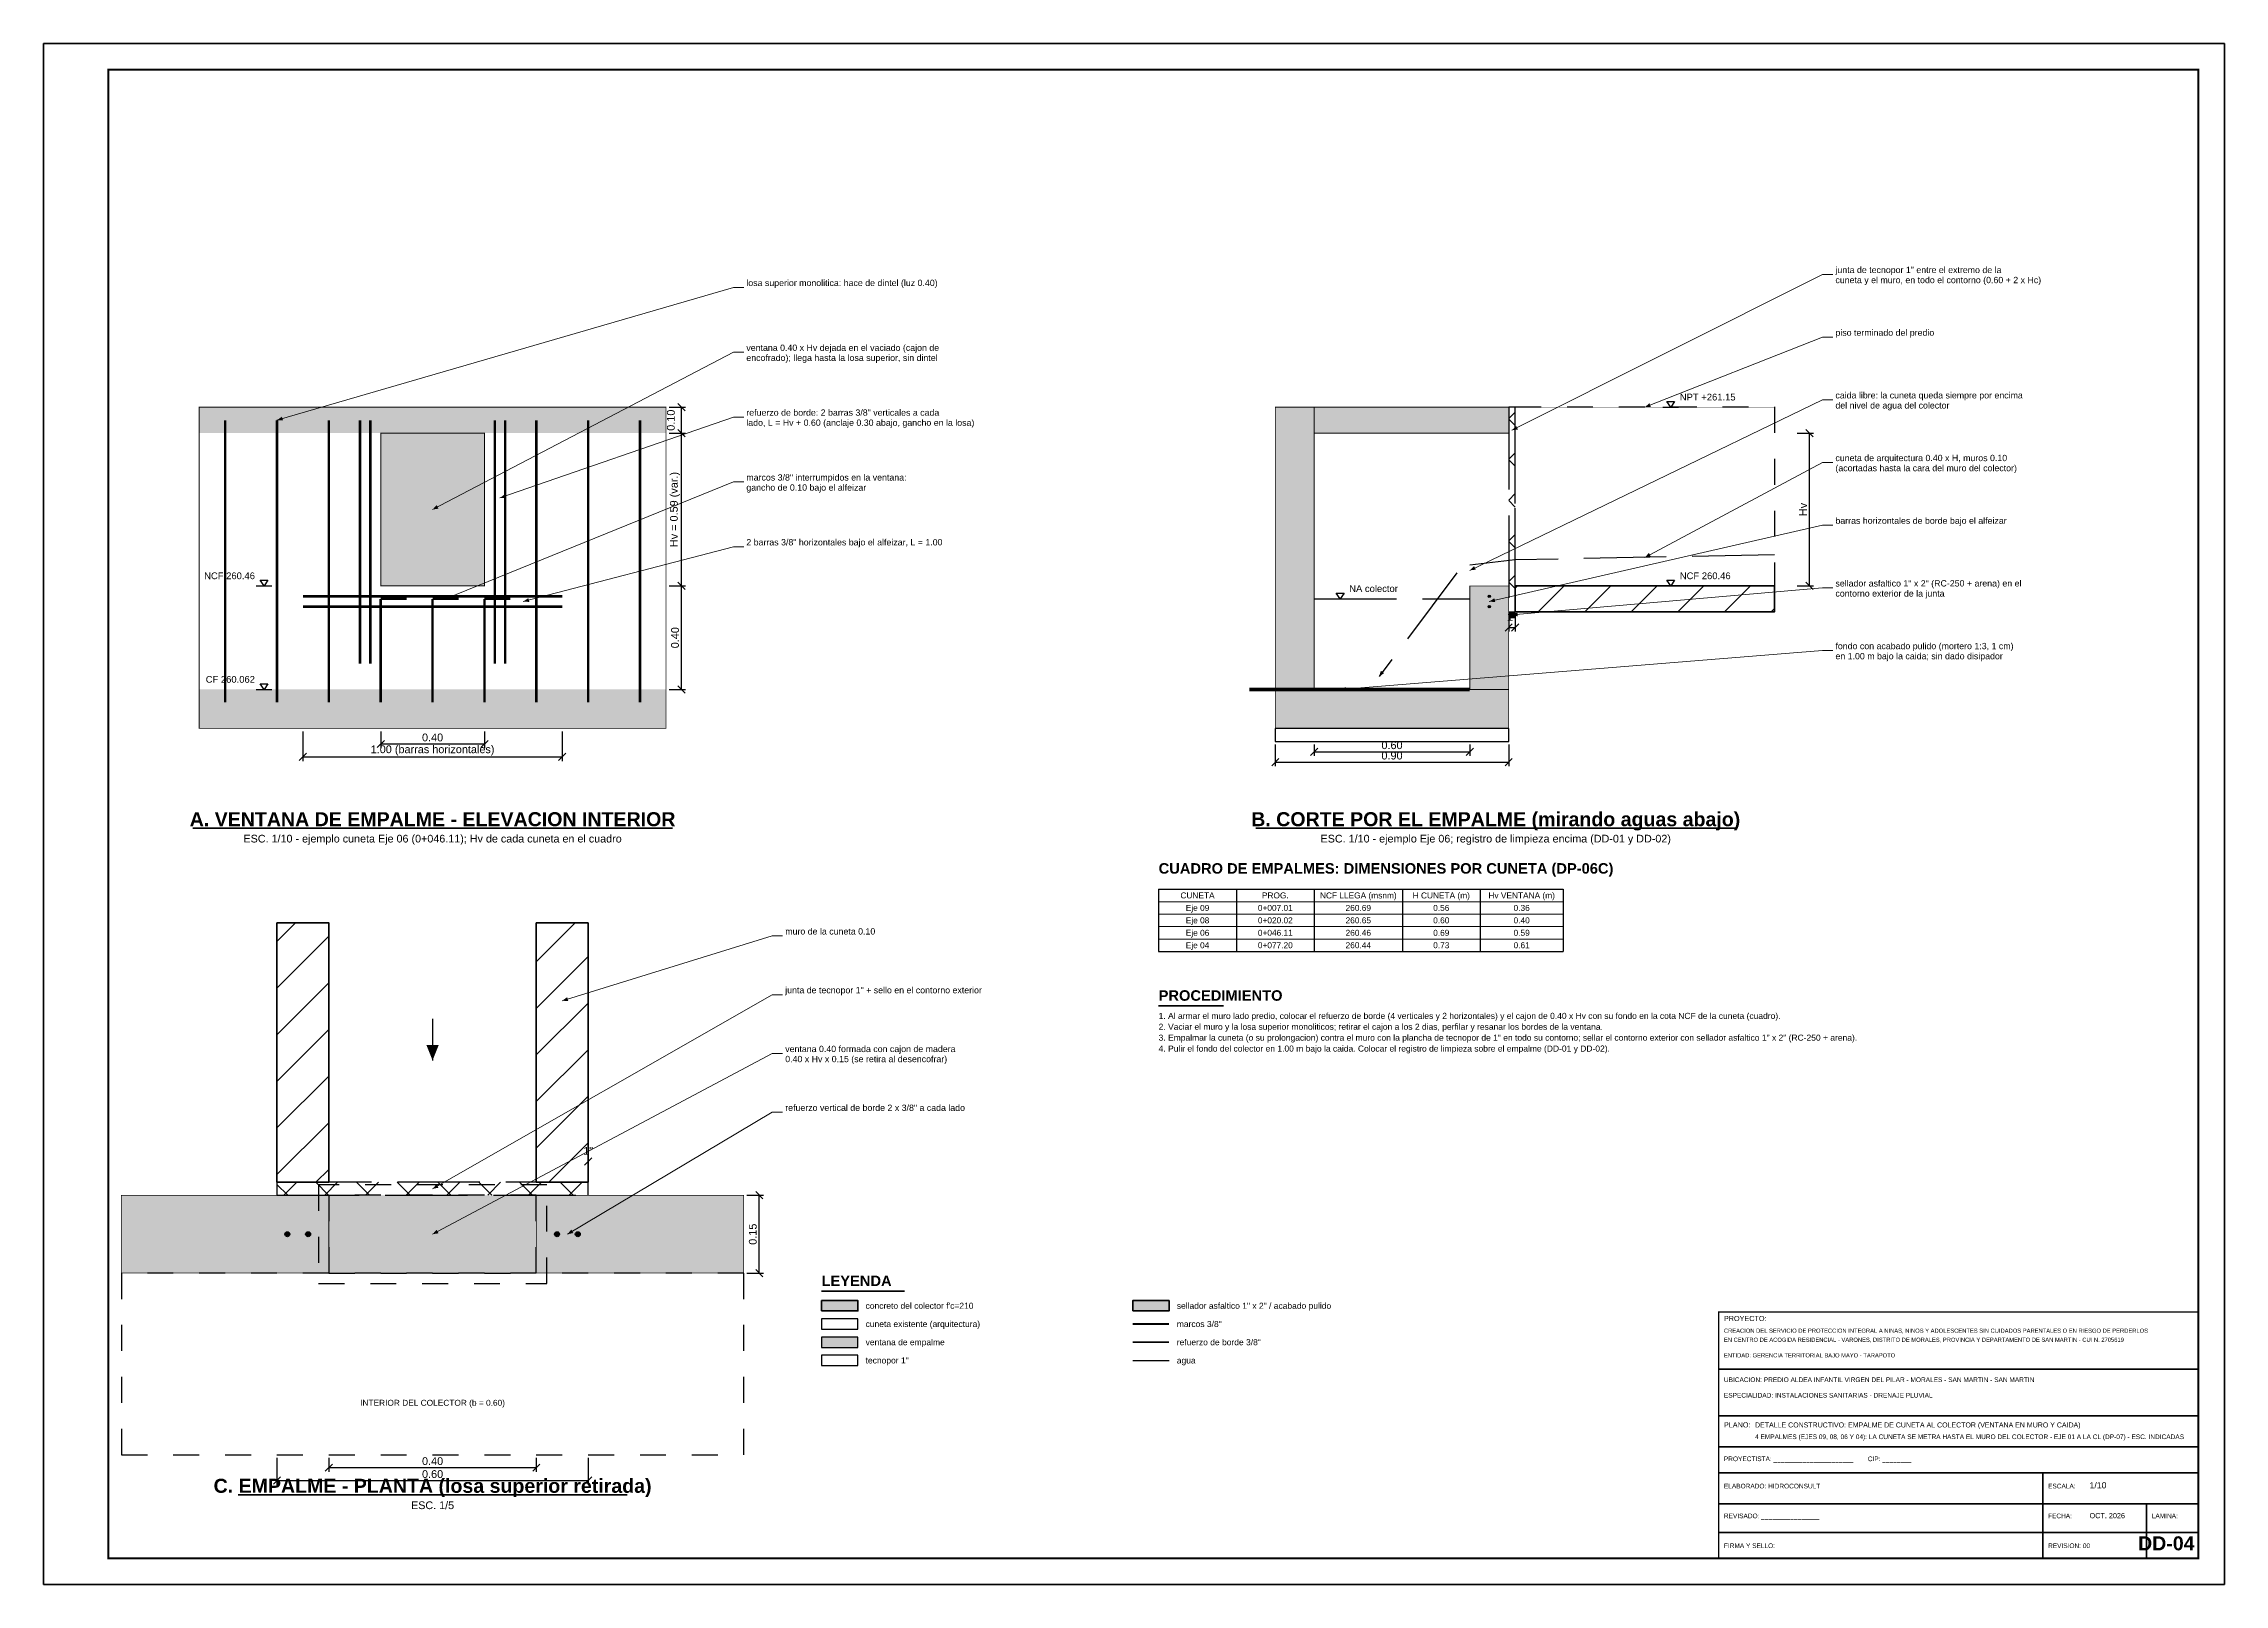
# Model space of a CAD drawing. Header units: metres. Extents: x 349122 to 349453, y 9281252 to 9281971.
# Drawn here: x 349232 to 349240.41, y 9281251.79 to 9281257.73 of the extents above; entities that cross this region are included whole.
import ezdxf
from ezdxf.enums import TextEntityAlignment as Align

# ---------------------------------------------------------------- set-up
doc = ezdxf.new("R2010")
doc.units = ezdxf.units.M
doc.header["$LTSCALE"] = 0.25
doc.linetypes.add('DASHED', pattern=[1.524, 1.27, -0.254])
doc.linetypes.add('HIDDEN', pattern=[0.375, 0.25, -0.125])
for name, color, linetype, lineweight in [('ACERO', 1, 'CONTINUOUS', 35), ('ACERO-LONG', 5, 'CONTINUOUS', 35), ('AGUA', 150, 'DASHED', 25), ('CONCRETO', 250, 'CONTINUOUS', 50), ('CONCRETO-OCULTO', 8, 'HIDDEN', 25), ('CORTES', 6, 'CONTINUOUS', 50), ('COTAS', 94, 'CONTINUOUS', 18), ('CUNETA', 3, 'CONTINUOUS', 35), ('GRILLA', 9, 'CONTINUOUS', 13), ('LLAMADAS', 30, 'CONTINUOUS', 18), ('MARCO', 7, 'CONTINUOUS', 50), ('ROTULO', 7, 'CONTINUOUS', 35), ('TERRENO', 7, 'CONTINUOUS', 30), ('TITULOS', 160, 'CONTINUOUS', 35)]:
    doc.layers.add(name, color=color, linetype=linetype, lineweight=lineweight)
for name, color, linetype in [('ACERO-PUNTOS', 5, 'CONTINUOUS'), ('CUNETA-OCULTA', 3, 'HIDDEN'), ('EXCAVACION', 8, 'HIDDEN'), ('FLUJO', 150, 'CONTINUOUS'), ('JUNTAS', 8, 'DASHED'), ('LEYENDA', 7, 'CONTINUOUS'), ('NIVELES', 7, 'CONTINUOUS'), ('ROTULO-TEXTO', 7, 'CONTINUOUS'), ('SOLADO', 8, 'CONTINUOUS'), ('TERRENO-ACHURADO', 8, 'CONTINUOUS'), ('TEXTOS', 7, 'CONTINUOUS'), ('TEXTOS-NOTAS', 7, 'CONTINUOUS')]:
    doc.layers.add(name, color=color, linetype=linetype)
doc.layers.add('CONCRETO-ACHURADO', color=8, linetype='CONTINUOUS', true_color=0xe2e2e2)
doc.layers.add('ISO-CUNETA', color=94, linetype='CONTINUOUS', true_color=0xa8d6a8)
doc.styles.get("Standard").update_dxf_attribs({"font": 'arial.ttf'})
doc.styles.add('TITULOS', font='arialbd.ttf')
doc.dimstyles.new('COT-10', dxfattribs={"dimscale": 0.01, "dimtxt": 3, "dimasz": 2.2, "dimexe": 1.6, "dimexo": 1.2, "dimgap": 1, "dimtad": 1, "dimzin": 0, "dimdsep": 46, "dimtxsty": 'Standard', "dimtsz": 1.4, "dimcen": 2.5, "dimclrd": 256, "dimclre": 256, "dimclrt": 7, "dimazin": 3, "dimtfac": 1, "dimtmove": 0, "dimatfit": 3})

msp = doc.modelspace()

# ---------------------------------------------------------------- texts
at = {"layer": 'LEYENDA'}
for s, p in [("concreto del colector f'c=210", (349235.17, 9281252.864)), ('sellador asfaltico 1" x 2" / acabado pulido', (349236.37, 9281252.864)), ('cuneta existente (arquitectura)', (349235.17, 9281252.7938)), ('marcos 3/8"', (349236.37, 9281252.7938)), ('ventana de empalme', (349235.17, 9281252.7236)), ('refuerzo de borde 3/8"', (349236.37, 9281252.7236)), ('tecnopor 1"', (349235.17, 9281252.6534)), ('agua', (349236.37, 9281252.6534))]:
    msp.add_text(s, height=0.0234, dxfattribs=at).set_placement(p, align=Align.MIDDLE_LEFT)
at = {"layer": 'NIVELES'}
for s, p in [('NPT +261.15', (349238.31, 9281256.3543)), ('NCF 260.46', (349238.31, 9281255.6653)), ('NA colector', (349237.035, 9281255.616))]:
    msp.add_text(s, height=0.026, dxfattribs=at).set_placement(p)
for s, p in [('NCF 260.46', (349232.815, 9281255.6653)), ('CF 260.062', (349232.815, 9281255.266))]:
    msp.add_text(s, height=0.026, dxfattribs=at).set_placement(p, align=Align.RIGHT)
at = {"layer": 'ROTULO-TEXTO'}
for s, height, p in [('PROYECTO:', 0.02, (349238.48, 9281252.805)), ('CREACION DEL SERVICIO DE PROTECCION INTEGRAL A NINAS, NINOS Y ADOLESCENTES SIN CUIDADOS PARENTALES O EN RIESGO DE PERDERLOS', 0.016, (349238.48, 9281252.76)), ('EN CENTRO DE ACOGIDA RESIDENCIAL - VARONES, DISTRITO DE MORALES, PROVINCIA Y DEPARTAMENTO DE SAN MARTIN - CUI N. 2705619', 0.016, (349238.48, 9281252.725)), ('ENTIDAD: GERENCIA TERRITORIAL BAJO MAYO - TARAPOTO', 0.016, (349238.48, 9281252.665)), ('UBICACION: PREDIO ALDEA INFANTIL VIRGEN DEL PILAR - MORALES - SAN MARTIN - SAN MARTIN', 0.018, (349238.48, 9281252.57)), ('ESPECIALIDAD: INSTALACIONES SANITARIAS - DRENAJE PLUVIAL', 0.018, (349238.48, 9281252.51)), ('PLANO:', 0.02, (349238.48, 9281252.395)), ('4 EMPALMES (EJES 09, 08, 06 Y 04): LA CUNETA SE METRA HASTA EL MURO DEL COLECTOR - EJE 01 A LA CL (DP-07) - ESC. INDICADAS', 0.018, (349238.6, 9281252.35)), ('DETALLE CONSTRUCTIVO: EMPALME DE CUNETA AL COLECTOR (VENTANA EN MURO Y CAIDA)', 0.019325, (349238.6, 9281252.395)), ('PROYECTISTA: ______________________        CIP: ________', 0.018, (349238.48, 9281252.265)), ('ELABORADO: HIDROCONSULT', 0.018, (349238.48, 9281252.16)), ('ESCALA:', 0.018, (349239.73, 9281252.16)), ('1/10', 0.024, (349239.89, 9281252.16)), ('REVISADO: ________________', 0.018, (349238.48, 9281252.045)), ('FECHA:', 0.018, (349239.73, 9281252.045)), ('OCT. 2026', 0.02, (349239.89, 9281252.045)), ('LAMINA:', 0.018, (349240.13, 9281252.045)), ('FIRMA Y SELLO:', 0.018, (349238.48, 9281251.93)), ('REVISION: 00', 0.018, (349239.73, 9281251.93))]:
    msp.add_text(s, height=height, dxfattribs=at).set_placement(p)
at = {"layer": 'TEXTOS'}
for s, p in [('junta de tecnopor 1" entre el extremo de la', (349238.91, 9281256.8454)), ('cuneta y el muro, en todo el contorno (0.60 + 2 x Hc)', (349238.91, 9281256.8065)), ('losa superior monolitica: hace de dintel (luz 0.40)', (349234.71, 9281256.7954)), ('piso terminado del predio', (349238.91, 9281256.6037)), ('ventana 0.40 x Hv dejada en el vaciado (cajon de', (349234.71, 9281256.5454)), ('encofrado); llega hasta la losa superior, sin dintel', (349234.71, 9281256.5065)), ('refuerzo de borde: 2 barras 3/8" verticales a cada', (349234.71, 9281256.2954)), ('caida libre: la cuneta queda siempre por encima', (349238.91, 9281256.3621)), ('del nivel de agua del colector', (349238.91, 9281256.3232)), ('lado, L = Hv + 0.60 (anclaje 0.30 abajo, gancho en la losa)', (349234.71, 9281256.2565)), ('marcos 3/8" interrumpidos en la ventana:', (349234.71, 9281256.0454)), ('cuneta de arquitectura 0.40 x H, muros 0.10', (349238.91, 9281256.1204)), ('(acortadas hasta la cara del muro del colector)', (349238.91, 9281256.0815)), ('gancho de 0.10 bajo el alfeizar', (349234.71, 9281256.0065)), ('barras horizontales de borde bajo el alfeizar', (349238.91, 9281255.8787)), ('2 barras 3/8" horizontales bajo el alfeizar, L = 1.00', (349234.71, 9281255.7954)), ('sellador asfaltico 1" x 2" (RC-250 + arena) en el', (349238.91, 9281255.6371)), ('contorno exterior de la junta', (349238.91, 9281255.5982)), ('fondo con acabado pulido (mortero 1:3, 1 cm)', (349238.91, 9281255.3954)), ('en 1.00 m bajo la caida; sin dado disipador', (349238.91, 9281255.3565)), ('muro de la cuneta 0.10', (349234.86, 9281254.2954)), ('junta de tecnopor 1" + sello en el contorno exterior', (349234.86, 9281254.0687)), ('ventana 0.40 formada con cajon de madera', (349234.86, 9281253.8421)), ('0.40 x Hv x 0.15 (se retira al desencofrar)', (349234.86, 9281253.8032)), ('refuerzo vertical de borde 2 x 3/8" a cada lado', (349234.86, 9281253.6154))]:
    msp.add_text(s, height=0.0243, dxfattribs=at).set_placement(p)
for s, height, p in [('ESC. 1/10 - ejemplo cuneta Eje 06 (0+046.11); Hv de cada cuneta en el cuadro', 0.0297, (349233.5, 9281254.665)), ('ESC. 1/10 - ejemplo Eje 06; registro de limpieza encima (DD-01 y DD-02)', 0.0297, (349237.6, 9281254.665)), ('CUNETA', 0.02295, (349236.45, 9281254.446)), ('Eje 09', 0.02295, (349236.45, 9281254.398)), ('0+007.01', 0.02295, (349236.75, 9281254.398)), ('PROG.', 0.02295, (349236.75, 9281254.446)), ('NCF LLEGA (msnm)', 0.02295, (349237.07, 9281254.446)), ('260.69', 0.02295, (349237.07, 9281254.398)), ('H CUNETA (m)', 0.02295, (349237.39, 9281254.446)), ('0.56', 0.02295, (349237.39, 9281254.398)), ('Hv VENTANA (m)', 0.02295, (349237.7, 9281254.446)), ('0.36', 0.02295, (349237.7, 9281254.398)), ('Eje 08', 0.02295, (349236.45, 9281254.35)), ('Eje 06', 0.02295, (349236.45, 9281254.302)), ('0+020.02', 0.02295, (349236.75, 9281254.35)), ('0+046.11', 0.02295, (349236.75, 9281254.302)), ('260.65', 0.02295, (349237.07, 9281254.35)), ('260.46', 0.02295, (349237.07, 9281254.302)), ('0.60', 0.02295, (349237.39, 9281254.35)), ('0.69', 0.02295, (349237.39, 9281254.302)), ('0.40', 0.02295, (349237.7, 9281254.35)), ('0.59', 0.02295, (349237.7, 9281254.302)), ('Eje 04', 0.02295, (349236.45, 9281254.254)), ('0+077.20', 0.02295, (349236.75, 9281254.254)), ('260.44', 0.02295, (349237.07, 9281254.254)), ('0.73', 0.02295, (349237.39, 9281254.254)), ('0.61', 0.02295, (349237.7, 9281254.254)), ('INTERIOR DEL COLECTOR (b = 0.60)', 0.02295, (349233.5, 9281252.49)), ('ESC. 1/5', 0.0297, (349233.5, 9281252.095))]:
    msp.add_text(s, height=height, dxfattribs=at).set_placement(p, align=Align.MIDDLE_CENTER)
at = {"layer": 'TEXTOS-NOTAS'}
for s, p in [('1. Al armar el muro lado predio, colocar el refuerzo de borde (4 verticales y 2 horizontales) y el cajon de 0.40 x Hv con su fondo en la cota NCF de la cuneta (cuadro).', (349236.3, 9281253.97)), ('3. Empalmar la cuneta (o su prolongacion) contra el muro con la plancha de tecnopor de 1" en todo su contorno; sellar el contorno exterior con sellador asfaltico 1" x 2" (RC-250 + arena).', (349236.3, 9281253.886)), ('2. Vaciar el muro y la losa superior monoliticos; retirar el cajon a los 2 dias, perfilar y resanar los bordes de la ventana.', (349236.3, 9281253.928)), ('4. Pulir el fondo del colector en 1.00 m bajo la caida. Colocar el registro de limpieza sobre el empalme (DD-01 y DD-02).', (349236.3, 9281253.844))]:
    msp.add_text(s, height=0.0234, dxfattribs=at).set_placement(p)
at = {"layer": 'TITULOS', "style": 'TITULOS'}
for s, p in [('A. VENTANA DE EMPALME - ELEVACION INTERIOR', (349233.5, 9281254.74)), ('B. CORTE POR EL EMPALME (mirando aguas abajo)', (349237.6, 9281254.74)), ('C. EMPALME - PLANTA (losa superior retirada)', (349233.5, 9281252.17))]:
    msp.add_text(s, height=0.054, dxfattribs=at).set_placement(p, align=Align.MIDDLE_CENTER)
for s, p in [('CUADRO DE EMPALMES: DIMENSIONES POR CUNETA (DP-06C)', (349236.3, 9281254.53)), ('PROCEDIMIENTO', (349236.3, 9281254.04)), ('LEYENDA', (349235, 9281252.94))]:
    msp.add_text(s, height=0.0405, dxfattribs=at).set_placement(p)
msp.add_text('DD-04', height=0.054, dxfattribs=at).set_placement((349240.295, 9281251.905), align=Align.BOTTOM_RIGHT)

# ---------------------------------------------------------------- blocks, each defined once
blk = doc.blocks.new('SIMB-NIVEL')
at = {"layer": 'NIVELES'}
blk.add_line((-3, 0), (3, 0), dxfattribs=at)
blk.add_lwpolyline([(0, 0), (-1.5, 2.2), (1.5, 2.2)], close=True, dxfattribs=at)
blk = doc.blocks.new('ACERO-38')
at = {"layer": 'ACERO-PUNTOS'}
h = blk.add_hatch(color=5, dxfattribs=at)
h.dxf.hatch_style = 1
h.paths.add_polyline_path([(-0.00475, 0, 1), (0.00475, 0, 1)])
at = {"layer": 'ACERO-PUNTOS', "color": 5}
blk.add_circle((0, 0), 0.00475, dxfattribs=at)
blk = doc.blocks.new('SIMB-FLECHA')
at = {"layer": 'FLUJO'}
blk.add_lwpolyline([(-4, 0), (4, 0)], dxfattribs=at)
blk.add_solid([(4, 0), (1, 1.2), (1, -1.2)], dxfattribs=at)

# ---------------------------------------------------------------- dimensions: what is measured, and where the dimension line sits
at = {"layer": 'COTAS'}
for base, p1, p2, text in [((349234.46, 9281256.2283), (349234.4, 9281256.2283), (349234.4, 9281256.3283), '0.10'), ((349234.46, 9281255.6393), (349234.4, 9281255.6393), (349234.4, 9281256.2283), 'Hv = 0.59 (var.)'), ((349238.81, 9281255.6393), (349238.75, 9281255.6393), (349238.75, 9281256.2283), 'Hv'), ((349234.46, 9281255.24), (349234.4, 9281255.24), (349234.4, 9281255.6393), '0.40'), ((349234.76, 9281252.99), (349234.7, 9281252.99), (349234.7, 9281253.29), '0.15')]:
    msp.add_linear_dim(base=base, p1=p1, p2=p2, angle=90, text=text, dimstyle='COT-10', dxfattribs=at).render()
for base, p1, p2, text in [((349237.65, 9281255.4793), (349237.65, 9281255.5393), (349237.675, 9281255.5393), '1"'), ((349233, 9281254.98), (349233, 9281255.09), (349234, 9281255.09), '1.00 (barras horizontales)'), ((349233.3, 9281255.03), (349233.3, 9281255.09), (349233.7, 9281255.09), '0.40'), ((349236.75, 9281254.96), (349236.75, 9281255.04), (349237.65, 9281255.04), '0.90'), ((349236.9, 9281255), (349236.9, 9281255.04), (349237.5, 9281255.04), '0.60'), ((349234.1, 9281253.42), (349234.1, 9281253.29), (349234.1, 9281253.34), '1"'), ((349232.9, 9281252.19), (349232.9, 9281252.29), (349234.1, 9281252.29), '0.60'), ((349233.1, 9281252.24), (349233.1, 9281252.29), (349233.9, 9281252.29), '0.40')]:
    msp.add_linear_dim(base=base, p1=p1, p2=p2, text=text, dimstyle='COT-10', dxfattribs=at).render()

# ---------------------------------------------------------------- hatches: boundary and pattern name
at = {"layer": 'CONCRETO-ACHURADO', "true_color": 0xe2e2e2}
h = msp.add_hatch(color=7, dxfattribs=at)
h.dxf.hatch_style = 1
h.paths.add_polyline_path([(349232.6, 9281256.2283), (349234.4, 9281256.2283), (349234.4, 9281256.3283), (349232.6, 9281256.3283)])
h = msp.add_hatch(color=7, dxfattribs=at)
h.dxf.hatch_style = 1
h.paths.add_polyline_path([(349236.75, 9281255.24), (349236.9, 9281255.24), (349236.9, 9281256.3283), (349236.75, 9281256.3283)])
h = msp.add_hatch(color=7, dxfattribs=at)
h.dxf.hatch_style = 1
h.paths.add_polyline_path([(349236.9, 9281256.2283), (349237.65, 9281256.2283), (349237.65, 9281256.3283), (349236.9, 9281256.3283)])
h = msp.add_hatch(color=7, dxfattribs=at)
h.dxf.hatch_style = 1
h.paths.add_polyline_path([(349237.5, 9281255.24), (349237.65, 9281255.24), (349237.65, 9281255.6393), (349237.5, 9281255.6393)])
h = msp.add_hatch(color=7, dxfattribs=at)
h.dxf.hatch_style = 1
h.paths.add_polyline_path([(349232.6, 9281255.09), (349234.4, 9281255.09), (349234.4, 9281255.24), (349232.6, 9281255.24)])
h = msp.add_hatch(color=7, dxfattribs=at)
h.dxf.hatch_style = 1
h.paths.add_polyline_path([(349236.75, 9281255.09), (349237.65, 9281255.09), (349237.65, 9281255.24), (349236.75, 9281255.24)])
h = msp.add_hatch(color=7, dxfattribs=at)
h.dxf.hatch_style = 1
h.paths.add_polyline_path([(349232.3, 9281252.99), (349233.1, 9281252.99), (349233.1, 9281253.29), (349232.3, 9281253.29)])
h = msp.add_hatch(color=7, dxfattribs=at)
h.dxf.hatch_style = 1
h.paths.add_polyline_path([(349233.9, 9281252.99), (349234.7, 9281252.99), (349234.7, 9281253.29), (349233.9, 9281253.29)])
h = msp.add_hatch(color=7, dxfattribs=at)
h.dxf.hatch_style = 1
h.paths.add_polyline_path([(349235, 9281252.844), (349235.14, 9281252.844), (349235.14, 9281252.884), (349235, 9281252.884)])
at = {"layer": 'CORTES'}
h = msp.add_hatch(color=7, dxfattribs=at)
h.dxf.hatch_style = 1
h.paths.add_polyline_path([(349237.65, 9281255.5143), (349237.675, 9281255.5143), (349237.675, 9281255.5393), (349237.65, 9281255.5393)])
h = msp.add_hatch(color=7, dxfattribs=at)
h.dxf.hatch_style = 1
h.paths.add_polyline_path([(349236.2, 9281252.844), (349236.34, 9281252.844), (349236.34, 9281252.884), (349236.2, 9281252.884)])
at = {"layer": 'ISO-CUNETA', "true_color": 0xa8d6a8}
h = msp.add_hatch(color=7, dxfattribs=at)
h.dxf.hatch_style = 1
h.paths.add_polyline_path([(349233.3, 9281255.6393), (349233.7, 9281255.6393), (349233.7, 9281256.2283), (349233.3, 9281256.2283)])
h = msp.add_hatch(color=7, dxfattribs=at)
h.dxf.hatch_style = 1
h.paths.add_polyline_path([(349233.1, 9281252.99), (349233.9, 9281252.99), (349233.9, 9281253.29), (349233.1, 9281253.29)])
h = msp.add_hatch(color=7, dxfattribs=at)
h.dxf.hatch_style = 1
h.paths.add_polyline_path([(349235, 9281252.7036), (349235.14, 9281252.7036), (349235.14, 9281252.7436), (349235, 9281252.7436)])
at = {"layer": 'JUNTAS'}
h = msp.add_hatch(dxfattribs=at)
h.set_pattern_fill('ANSI37', scale=0.035)
h.paths.add_polyline_path([(349237.65, 9281255.5393), (349237.675, 9281255.5393), (349237.675, 9281256.3283), (349237.65, 9281256.3283)])
h = msp.add_hatch(dxfattribs=at)
h.set_pattern_fill('ANSI37', scale=0.035)
h.paths.add_polyline_path([(349232.9, 9281253.29), (349234.1, 9281253.29), (349234.1, 9281253.34), (349232.9, 9281253.34)])
at = {"layer": 'TERRENO-ACHURADO'}
h = msp.add_hatch(dxfattribs=at)
h.set_pattern_fill('ANSI31', scale=0.04)
h.paths.add_polyline_path([(349237.675, 9281255.5393), (349238.675, 9281255.5393), (349238.675, 9281255.6393), (349237.675, 9281255.6393)])
h = msp.add_hatch(dxfattribs=at)
h.set_pattern_fill('ANSI31', scale=0.04)
h.paths.add_polyline_path([(349233.1, 9281253.34), (349232.9, 9281253.34), (349232.9, 9281254.34), (349233.1, 9281254.34)])
h = msp.add_hatch(dxfattribs=at)
h.set_pattern_fill('ANSI31', scale=0.04)
h.paths.add_polyline_path([(349233.9, 9281253.34), (349234.1, 9281253.34), (349234.1, 9281254.34), (349233.9, 9281254.34)])

# ---------------------------------------------------------------- linework, layer by layer
at = {"layer": 'ACERO'}
for points, const_width in [([(349232.7, 9281255.19), (349232.7, 9281256.2783)], 0.0095), ([(349232.9, 9281255.19), (349232.9, 9281256.2783)], 0.0095), ([(349233.1, 9281255.19), (349233.1, 9281256.2783)], 0.0095), ([(349233.9, 9281255.19), (349233.9, 9281256.2783)], 0.0095), ([(349234.1, 9281255.19), (349234.1, 9281256.2783)], 0.0095), ([(349234.3, 9281255.19), (349234.3, 9281256.2783)], 0.0095), ([(349233.3, 9281255.19), (349233.3, 9281255.5893)], 0.0095), ([(349233.3, 9281255.5893), (349233.4, 9281255.5893)], 0.0095), ([(349233.5, 9281255.19), (349233.5, 9281255.5893)], 0.0095), ([(349233.5, 9281255.5893), (349233.6, 9281255.5893)], 0.0095), ([(349233.7, 9281255.19), (349233.7, 9281255.5893)], 0.0095), ([(349233.7, 9281255.5893), (349233.8, 9281255.5893)], 0.0095), ([(349236.2, 9281252.7938), (349236.34, 9281252.7938)], 0.007)]:
    msp.add_lwpolyline(points, dxfattribs=dict(at, const_width=const_width))
at = {"layer": 'ACERO-LONG'}
for points, const_width in [([(349233.22, 9281255.3393), (349233.22, 9281256.2783)], 0.0095), ([(349233.26, 9281255.3393), (349233.26, 9281256.2783)], 0.0095), ([(349233.74, 9281255.3393), (349233.74, 9281256.2783)], 0.0095), ([(349233.78, 9281255.3393), (349233.78, 9281256.2783)], 0.0095), ([(349233, 9281255.5993), (349234, 9281255.5993)], 0.0095), ([(349233, 9281255.5593), (349234, 9281255.5593)], 0.0095), ([(349236.2, 9281252.7236), (349236.34, 9281252.7236)], 0.007)]:
    msp.add_lwpolyline(points, dxfattribs=dict(at, const_width=const_width))
at = {"layer": 'AGUA'}
for p, q in [((349237.45, 9281255.6893), (349237.15, 9281255.29)), ((349236.2, 9281252.6534), (349236.34, 9281252.6534))]:
    msp.add_line(p, q, dxfattribs=at)
for points in [[(349238.675, 9281255.7593), (349237.675, 9281255.7393), (349237.5, 9281255.7193)], [(349236.9, 9281255.59), (349237.5, 9281255.59)]]:
    msp.add_lwpolyline(points, dxfattribs=at)
msp.add_solid([(349237.15, 9281255.29), (349237.1694, 9281255.303), (349237.1571, 9281255.3122)], dxfattribs=at)
at = {"layer": 'CONCRETO', "const_width": 0.003}
for points in [[(349232.6, 9281255.09), (349234.4, 9281255.09), (349234.4, 9281256.3283), (349232.6, 9281256.3283)], [(349236.75, 9281255.24), (349236.9, 9281255.24), (349236.9, 9281256.3283), (349236.75, 9281256.3283)], [(349236.9, 9281256.2283), (349237.65, 9281256.2283), (349237.65, 9281256.3283), (349236.9, 9281256.3283)], [(349237.5, 9281255.24), (349237.65, 9281255.24), (349237.65, 9281255.6393), (349237.5, 9281255.6393)], [(349236.75, 9281255.09), (349237.65, 9281255.09), (349237.65, 9281255.24), (349236.75, 9281255.24)], [(349232.3, 9281252.99), (349233.1, 9281252.99), (349233.1, 9281253.29), (349232.3, 9281253.29)], [(349233.9, 9281252.99), (349234.7, 9281252.99), (349234.7, 9281253.29), (349233.9, 9281253.29)]]:
    msp.add_lwpolyline(points, close=True, dxfattribs=at)
at = {"layer": 'CONCRETO'}
msp.add_lwpolyline([(349235, 9281252.844), (349235.14, 9281252.844), (349235.14, 9281252.884), (349235, 9281252.884)], close=True, dxfattribs=at)
at = {"layer": 'CONCRETO-OCULTO'}
msp.add_lwpolyline([(349232.3, 9281252.29), (349234.7, 9281252.29), (349234.7, 9281252.99), (349232.3, 9281252.99)], close=True, dxfattribs=at)
at = {"layer": 'CORTES', "const_width": 0.015}
msp.add_lwpolyline([(349236.65, 9281255.24), (349237.5, 9281255.24)], dxfattribs=at)
at = {"layer": 'CORTES'}
msp.add_lwpolyline([(349236.2, 9281252.844), (349236.34, 9281252.844), (349236.34, 9281252.884), (349236.2, 9281252.884)], close=True, dxfattribs=at)
at = {"layer": 'CUNETA', "const_width": 0.004}
msp.add_lwpolyline([(349233.3, 9281255.6393), (349233.7, 9281255.6393), (349233.7, 9281256.2283), (349233.3, 9281256.2283)], close=True, dxfattribs=at)
at = {"layer": 'CUNETA'}
for points in [[(349237.675, 9281255.5393), (349238.675, 9281255.5393), (349238.675, 9281255.6393), (349237.675, 9281255.6393)], [(349233.1, 9281253.34), (349232.9, 9281253.34), (349232.9, 9281254.34), (349233.1, 9281254.34)], [(349233.9, 9281253.34), (349234.1, 9281253.34), (349234.1, 9281254.34), (349233.9, 9281254.34)]]:
    msp.add_lwpolyline(points, close=True, dxfattribs=at)
at = {"layer": 'CUNETA-OCULTA'}
msp.add_lwpolyline([(349237.675, 9281255.6393), (349237.675, 9281256.3293), (349238.675, 9281256.3293), (349238.675, 9281255.6393)], dxfattribs=at)
msp.add_lwpolyline([(349233.1, 9281252.99), (349233.9, 9281252.99), (349233.9, 9281253.29), (349233.1, 9281253.29)], close=True, dxfattribs=at)
at = {"layer": 'EXCAVACION'}
msp.add_lwpolyline([(349233.06, 9281252.95), (349233.94, 9281252.95), (349233.94, 9281253.33), (349233.06, 9281253.33)], close=True, dxfattribs=at)
at = {"layer": 'GRILLA'}
for p, q in [((349236.3, 9281254.422), (349237.86, 9281254.422)), ((349236.3, 9281254.374), (349237.86, 9281254.374)), ((349236.3, 9281254.326), (349237.86, 9281254.326)), ((349236.3, 9281254.278), (349237.86, 9281254.278))]:
    msp.add_line(p, q, dxfattribs=at)
at = {"layer": 'ISO-CUNETA'}
msp.add_lwpolyline([(349235, 9281252.7036), (349235.14, 9281252.7036), (349235.14, 9281252.7436), (349235, 9281252.7436)], close=True, dxfattribs=at)
at = {"layer": 'JUNTAS'}
for points in [[(349237.65, 9281255.5393), (349237.675, 9281255.5393), (349237.675, 9281256.3283), (349237.65, 9281256.3283)], [(349232.9, 9281253.29), (349234.1, 9281253.29), (349234.1, 9281253.34), (349232.9, 9281253.34)], [(349235, 9281252.6334), (349235.14, 9281252.6334), (349235.14, 9281252.6734), (349235, 9281252.6734)]]:
    msp.add_lwpolyline(points, close=True, dxfattribs=at)
at = {"layer": 'LLAMADAS'}
for p, q in [((349238.86, 9281256.84), (349237.6625, 9281256.2393)), ((349238.9, 9281256.84), (349238.86, 9281256.84)), ((349234.66, 9281256.79), (349232.9, 9281256.2783)), ((349234.7, 9281256.79), (349234.66, 9281256.79)), ((349238.86, 9281256.5983), (349238.175, 9281256.3283)), ((349238.9, 9281256.5983), (349238.86, 9281256.5983)), ((349234.66, 9281256.54), (349233.5, 9281255.9338)), ((349234.7, 9281256.54), (349234.66, 9281256.54)), ((349238.86, 9281256.3567), (349237.5, 9281255.6993)), ((349238.9, 9281256.3567), (349238.86, 9281256.3567)), ((349234.66, 9281256.29), (349233.76, 9281255.9783)), ((349234.7, 9281256.29), (349234.66, 9281256.29)), ((349238.86, 9281256.115), (349238.175, 9281255.7493)), ((349238.9, 9281256.115), (349238.86, 9281256.115)), ((349234.66, 9281256.04), (349233.55, 9281255.5893)), ((349234.7, 9281256.04), (349234.66, 9281256.04)), ((349238.86, 9281255.8733), (349237.575, 9281255.5793)), ((349238.9, 9281255.8733), (349238.86, 9281255.8733)), ((349234.66, 9281255.79), (349233.85, 9281255.5793)), ((349234.7, 9281255.79), (349234.66, 9281255.79)), ((349238.86, 9281255.6317), (349237.6625, 9281255.5273)), ((349238.9, 9281255.6317), (349238.86, 9281255.6317)), ((349238.86, 9281255.39), (349237, 9281255.24)), ((349238.9, 9281255.39), (349238.86, 9281255.39)), ((349234.81, 9281254.29), (349234, 9281254.04)), ((349234.85, 9281254.29), (349234.81, 9281254.29)), ((349234.81, 9281254.0633), (349233.5, 9281253.315)), ((349234.85, 9281254.0633), (349234.81, 9281254.0633)), ((349234.81, 9281253.8367), (349233.5, 9281253.14)), ((349234.85, 9281253.8367), (349234.81, 9281253.8367)), ((349234.81, 9281253.61), (349234.02, 9281253.14)), ((349234.85, 9281253.61), (349234.81, 9281253.61))]:
    msp.add_line(p, q, dxfattribs=at)
for points in [[(349238.175, 9281256.3283), (349238.1983, 9281256.3292), (349238.1926, 9281256.3436)], [(349232.9, 9281256.2783), (349232.9233, 9281256.2771), (349232.919, 9281256.2919)], [(349237.6625, 9281256.2393), (349237.6856, 9281256.2423), (349237.6787, 9281256.2561)], [(349233.76, 9281255.9783), (349233.7833, 9281255.9783), (349233.7783, 9281255.9928)], [(349233.5, 9281255.9338), (349233.5231, 9281255.9372), (349233.5159, 9281255.9508)], [(349238.175, 9281255.7493), (349238.198, 9281255.7529), (349238.1908, 9281255.7665)], [(349237.5, 9281255.6993), (349237.5232, 9281255.702), (349237.5165, 9281255.7158)], [(349233.55, 9281255.5893), (349233.5733, 9281255.5905), (349233.5675, 9281255.6047)], [(349233.85, 9281255.5793), (349233.8732, 9281255.5774), (349233.8694, 9281255.5923)], [(349237.575, 9281255.5793), (349237.5982, 9281255.5767), (349237.5947, 9281255.5917)], [(349237.6625, 9281255.5273), (349237.6851, 9281255.5216), (349237.6837, 9281255.5369)], [(349237, 9281255.24), (349237.0225, 9281255.2341), (349237.0213, 9281255.2494)], [(349234, 9281254.04), (349234.0233, 9281254.0391), (349234.0188, 9281254.0538)], [(349233.5, 9281253.315), (349233.5229, 9281253.3192), (349233.5153, 9281253.3326)], [(349233.5, 9281253.14), (349233.523, 9281253.1435), (349233.5158, 9281253.1571)], [(349234.02, 9281253.14), (349234.0428, 9281253.1446), (349234.035, 9281253.1579)]]:
    msp.add_solid(points, dxfattribs=at)
at = {"layer": 'MARCO'}
msp.add_lwpolyline([(349232, 9281251.79), (349240.41, 9281251.79), (349240.41, 9281257.73), (349232, 9281257.73)], close=True, dxfattribs=at)
at = {"layer": 'MARCO', "const_width": 0.008}
msp.add_lwpolyline([(349232.25, 9281251.89), (349240.31, 9281251.89), (349240.31, 9281257.63), (349232.25, 9281257.63)], close=True, dxfattribs=at)
at = {"layer": 'ROTULO'}
for p, q in [((349238.46, 9281252.62), (349240.31, 9281252.62)), ((349238.46, 9281252.44), (349240.31, 9281252.44)), ((349238.46, 9281252.32), (349240.31, 9281252.32)), ((349238.46, 9281252.22), (349240.31, 9281252.22)), ((349239.71, 9281252.22), (349239.71, 9281251.89)), ((349238.46, 9281252.1), (349240.31, 9281252.1)), ((349240.11, 9281252.1), (349240.11, 9281251.89)), ((349238.46, 9281251.99), (349240.31, 9281251.99))]:
    msp.add_line(p, q, dxfattribs=at)
at = {"layer": 'ROTULO', "const_width": 0.005}
msp.add_lwpolyline([(349238.46, 9281251.89), (349240.31, 9281251.89), (349240.31, 9281252.84), (349238.46, 9281252.84)], close=True, dxfattribs=at)
at = {"layer": 'SOLADO'}
msp.add_lwpolyline([(349236.75, 9281255.04), (349237.65, 9281255.04), (349237.65, 9281255.09), (349236.75, 9281255.09)], close=True, dxfattribs=at)
at = {"layer": 'TERRENO', "const_width": 0.002}
msp.add_lwpolyline([(349237.675, 9281256.3283), (349238.675, 9281256.3283)], dxfattribs=at)
at = {"layer": 'TERRENO-ACHURADO'}
msp.add_lwpolyline([(349235, 9281252.7738), (349235.14, 9281252.7738), (349235.14, 9281252.8138), (349235, 9281252.8138)], close=True, dxfattribs=at)
at = {"layer": 'TEXTOS'}
for p, q in [((349236.3, 9281254.47), (349237.86, 9281254.47)), ((349236.3, 9281254.47), (349236.3, 9281254.23)), ((349236.6, 9281254.47), (349236.6, 9281254.23)), ((349236.9, 9281254.47), (349236.9, 9281254.23)), ((349237.24, 9281254.47), (349237.24, 9281254.23)), ((349237.54, 9281254.47), (349237.54, 9281254.23)), ((349237.86, 9281254.47), (349237.86, 9281254.23)), ((349236.3, 9281254.23), (349237.86, 9281254.23))]:
    msp.add_line(p, q, dxfattribs=at)
at = {"layer": 'TITULOS'}
for p, q in [((349232.575, 9281254.705), (349234.425, 9281254.705)), ((349236.675, 9281254.705), (349238.525, 9281254.705)), ((349236.3, 9281254.02), (349236.55, 9281254.02)), ((349235, 9281252.92), (349235.32, 9281252.92)), ((349232.75, 9281252.135), (349234.25, 9281252.135))]:
    msp.add_line(p, q, dxfattribs=at)

# ---------------------------------------------------------------- block references
for p in [(349237.575, 9281255.5993), (349237.575, 9281255.5593)]:
    msp.add_blockref('ACERO-38', p)
at = {"xscale": 2, "yscale": 2}
for p in [(349232.94, 9281253.14), (349233.02, 9281253.14), (349233.98, 9281253.14), (349234.06, 9281253.14)]:
    msp.add_blockref('ACERO-38', p, dxfattribs=at)
at = {"layer": 'FLUJO', "xscale": 0.02, "yscale": 0.02, "rotation": -90}
msp.add_blockref('SIMB-FLECHA', (349233.5, 9281253.89), dxfattribs=at)
at = {"layer": 'NIVELES', "xscale": 0.01, "yscale": 0.01}
for p in [(349238.275, 9281256.3283), (349232.85, 9281255.6393), (349238.275, 9281255.6393), (349237, 9281255.59), (349232.85, 9281255.24)]:
    msp.add_blockref('SIMB-NIVEL', p, dxfattribs=at)

msp.set_redraw_order([(e.dxf.handle, doc.entitydb.next_handle()) for e in msp.query("TEXT MTEXT ATTDEF DIMENSION ARC_DIMENSION")])  # texts and dimensions are drawn at this point

doc.saveas('drawing.dxf')
